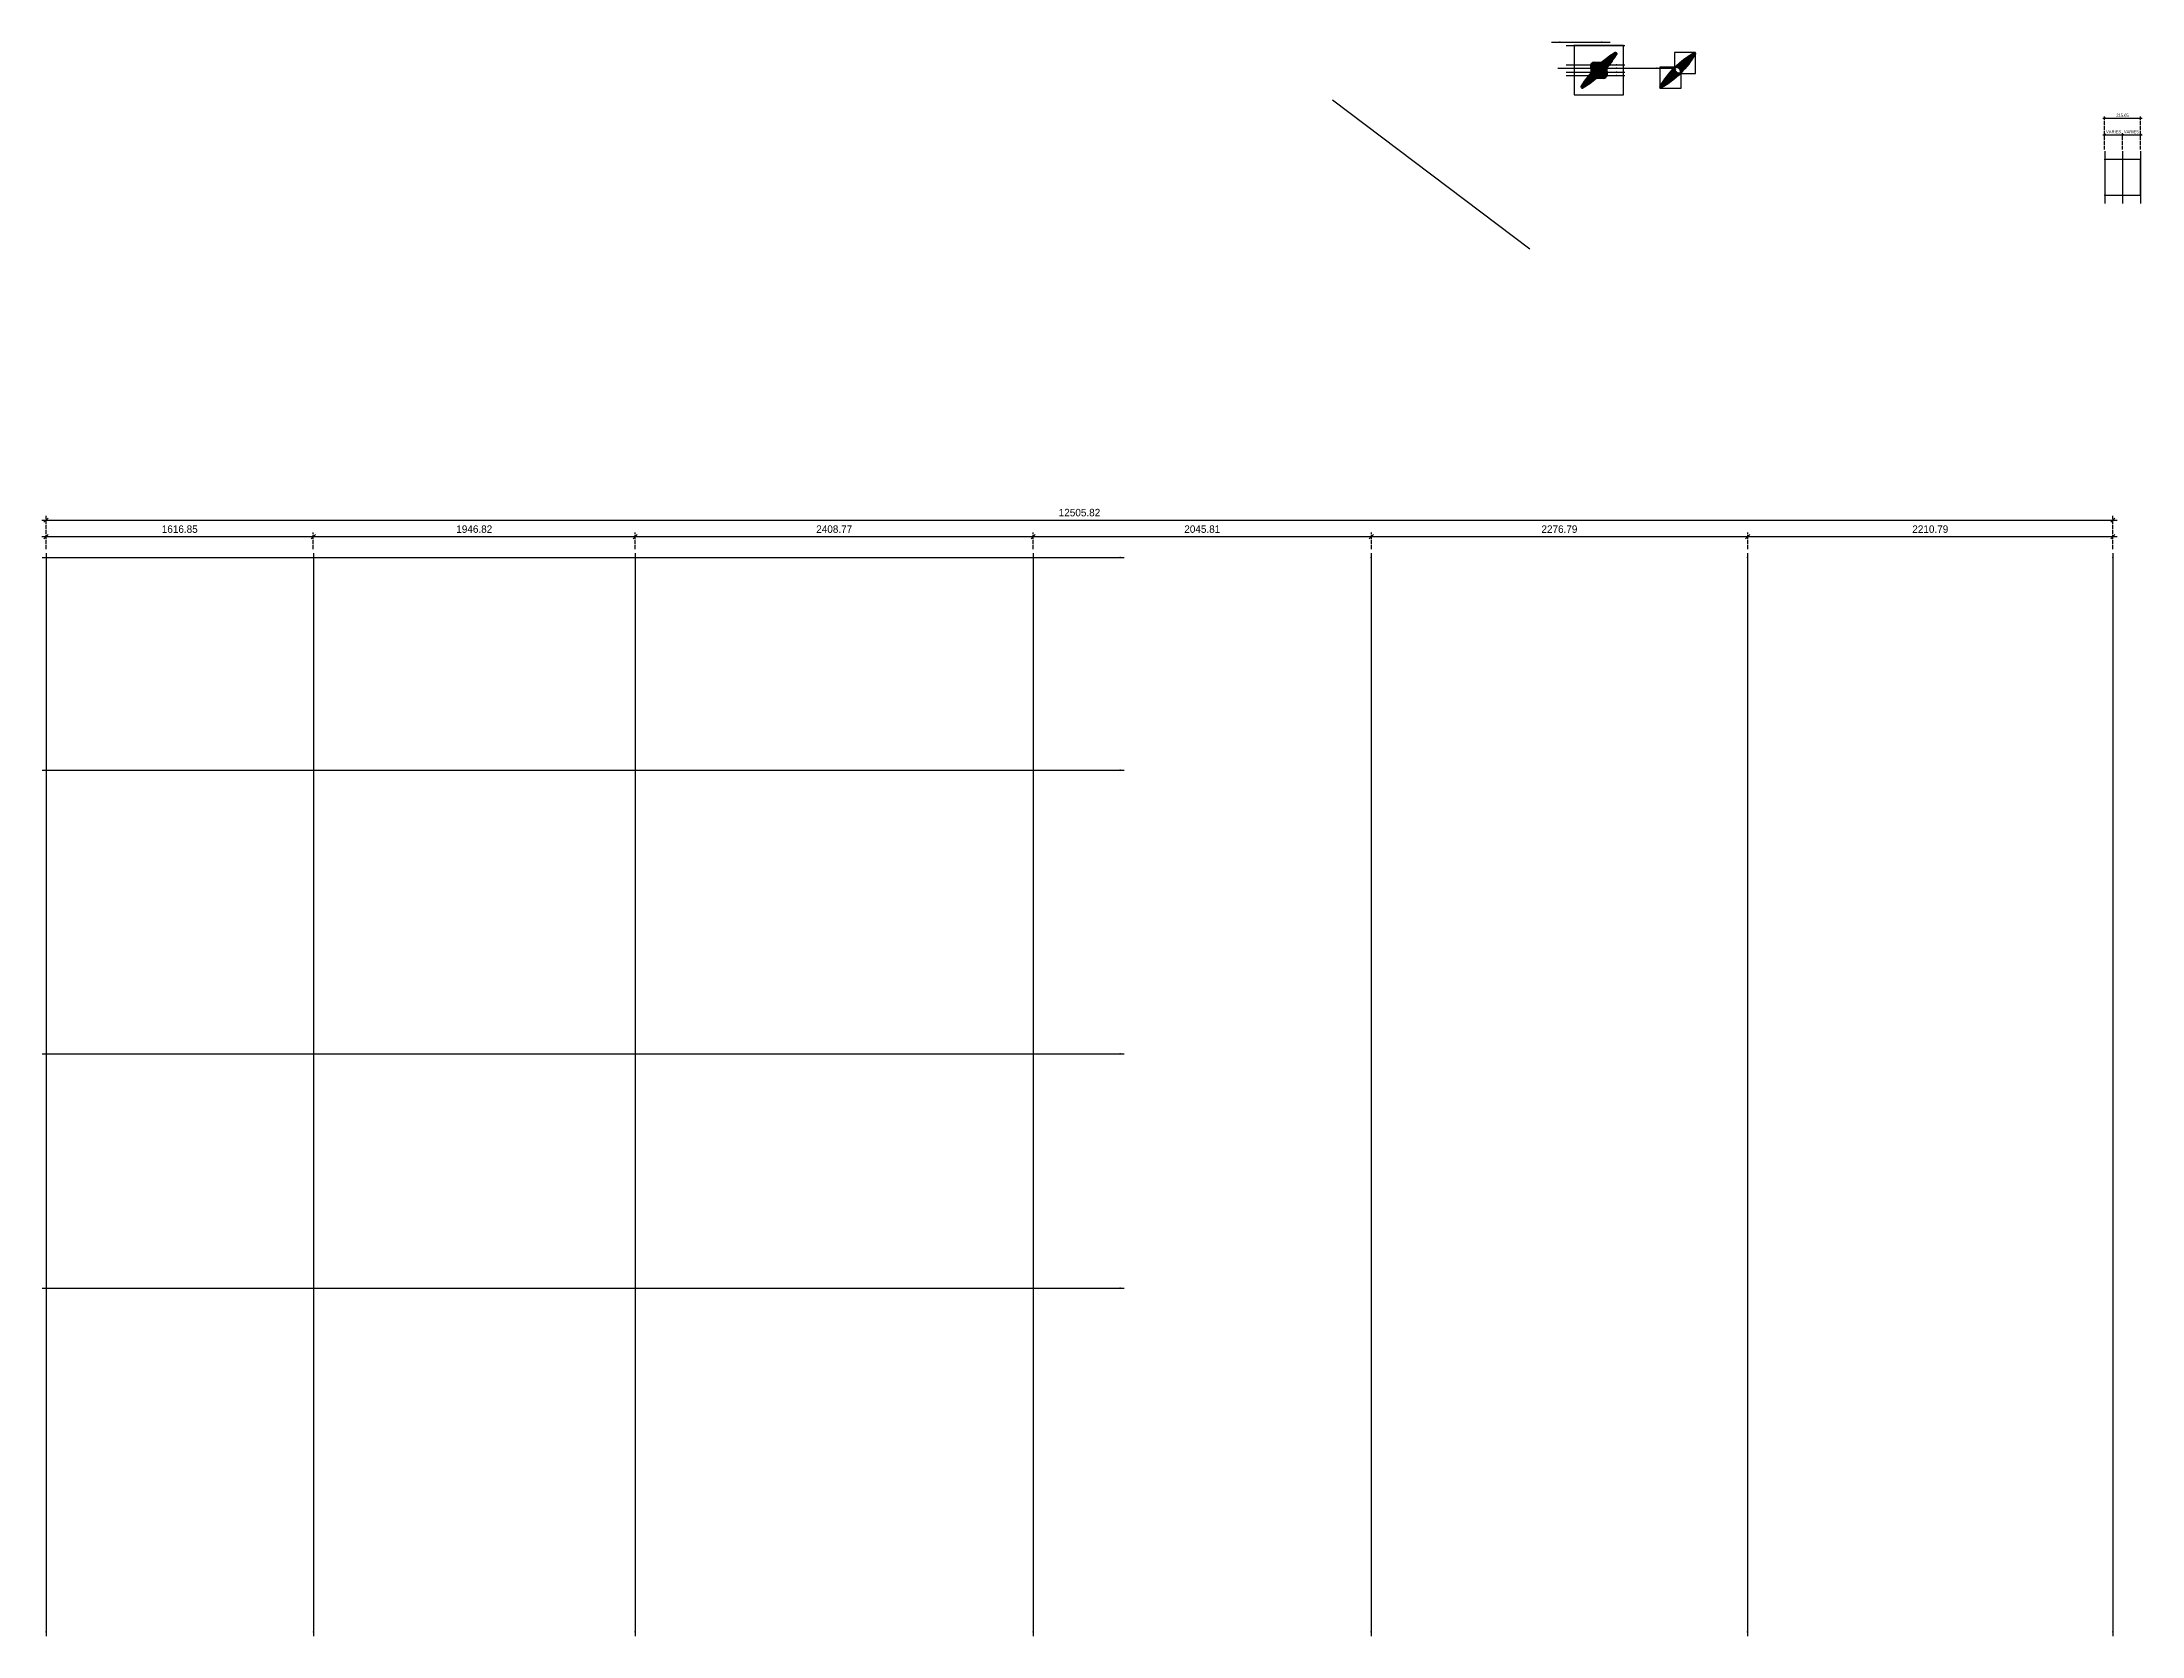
# Model space of a CAD drawing. Header units: millimetres. Extents: x -244126 to 368105, y -173968 to 259060.
# Drawn here: x -35554 to -22847, y 22036 to 31675 of the extents above; entities that cross this region are included whole.
import ezdxf

# ---------------------------------------------------------------- set-up
doc = ezdxf.new("R2010")
doc.units = ezdxf.units.MM
doc.header["$MEASUREMENT"] = 0
doc.linetypes.add('ACAD_ISO04W100', pattern=[30, 24, -3, 0, -3])
doc.linetypes.add('CENTER', pattern=[2, 1.25, -0.25, 0.25, -0.25])
for name, color, linetype in [('000 - D I M', 6, 'Continuous'), ('000 - GRID', 8, 'CENTER'), ('000 - H A T C H', 8, 'Continuous'), ('001 - ASCESSORIES', 1, 'Continuous'), ('A03_SUN LOUVER', 7, 'Continuous')]:
    doc.layers.add(name, color=color, linetype=linetype)
doc.styles.add('CORDIA', font='cordia.shx')
doc.styles.add('TA', font='Cordia New.ttf', dxfattribs={"height": 4.5})
doc.dimstyles.new('DIM E-E', dxfattribs={"dimscale": 2, "dimtxt": 0.18, "dimasz": 0.1, "dimexe": 0.1, "dimexo": 0.1, "dimgap": 0.09, "dimtad": 1, "dimtoh": 1, "dimzin": 0, "dimdsep": 46, "dimtxsty": 'CORDIA', "dimblk": 'OBLIQUE', "dimcen": 0.1, "dimdle": 0.1, "dimclrd": 40, "dimclre": 140, "dimclrt": 3, "dimadec": 0, "dimazin": 0, "dimtfac": 1, "dimtix": 1, "dimtmove": 2, "dimatfit": 3, "dimfxl": 1, "dimtolj": 1, "dimtzin": 0, "dimarcsym": 0})

msp = doc.modelspace()

# ---------------------------------------------------------------- blocks, each defined once
blk = doc.blocks.new('000 - ASSCESSORIES_FAMELINE_AL.END_CAP_FOR_AF_300_TOP_VIEW_PART_1_of_4')
at = {"layer": '000 - H A T C H'}
h = blk.add_hatch(color=250, dxfattribs=at)
edge = h.paths.add_edge_path()
edge.add_line((44, 23), (15, 55))
edge.add_arc((0, 40), 20.6, 43.7572, 89.0908)
edge.add_line((0, 61), (0, 54))
edge.add_arc((0, 45), 9.4, -90, 90, ccw=False)
edge.add_line((0, 36), (0, 0))
edge.add_line((0, 0), (150, 0))
edge.add_arc((144, 0), 6.07, 0.5429, 74.9737)
edge.add_arc((0, -536), 561, 74.973, 85.476)
at = {"layer": '001 - ASCESSORIES', "color": 0}
blk.add_lwpolyline([(150, 0, 0.334046), (146, 6, 0.045886), (44, 23), (15, 55, 0.200426), (0, 61)], format="xyb", dxfattribs=at)
at = {"layer": '001 - ASCESSORIES', "color": 8, "linetype": 'Continuous', "lineweight": 15}
for radius in [9.4, 4.5]:
    blk.add_arc((0, 45), radius, 270, 90, dxfattribs=at)
blk = doc.blocks.new('000 - ASSCESSORIES_FAMELINE_AL.END_CAP_FOR_AF_300_TOP_VIEW')
at = {"layer": '001 - ASCESSORIES', "color": 0}
blk.add_point((0, 0), dxfattribs=at)
at = {"layer": '001 - ASCESSORIES', "color": 0, "xscale": -1}
blk.add_blockref('000 - ASSCESSORIES_FAMELINE_AL.END_CAP_FOR_AF_300_TOP_VIEW_PART_1_of_4', (0, 0), dxfattribs=at)
at = {"layer": '001 - ASCESSORIES', "color": 0, "rotation": 180}
blk.add_blockref('000 - ASSCESSORIES_FAMELINE_AL.END_CAP_FOR_AF_300_TOP_VIEW_PART_1_of_4', (0, 0), dxfattribs=at)
at = {"layer": '001 - ASCESSORIES', "color": 0}
blk.add_blockref('000 - ASSCESSORIES_FAMELINE_AL.END_CAP_FOR_AF_300_TOP_VIEW_PART_1_of_4', (0, 0), dxfattribs=at)
at = {"layer": '001 - ASCESSORIES', "color": 0, "xscale": -1, "rotation": 180}
blk.add_blockref('000 - ASSCESSORIES_FAMELINE_AL.END_CAP_FOR_AF_300_TOP_VIEW_PART_1_of_4', (0, 0), dxfattribs=at)
blk = doc.blocks.new('*U4220')
at = {"color": 3}
blk.add_point((0, -6498), dxfattribs=at)
at = {"layer": '000 - GRID', "color": 0, "linetype": 'ByBlock'}
blk.add_line((0, 25), (0, -6523), dxfattribs=at)
at = {"layer": '000 - GRID', "color": 0}
blk.add_point((0, 0), dxfattribs=at)
at = {"style": 'TA', "flags": 1}
blk.add_attdef('LOCATION', (6, 6), '', height=4.5, dxfattribs=at)
blk = doc.blocks.new('_Oblique')
at = {"color": 0, "linetype": 'ByBlock', "lineweight": -2}
blk.add_line((-0.5, -0.5), (0.5, 0.5), dxfattribs=at)
blk = doc.blocks.new('*D4221')
at = {"layer": '000 - D I M', "color": 40, "linetype": 'ByBlock', "lineweight": -2, "transparency": 16777216}
blk.add_line((-35554, 28684), (-33887, 28684), dxfattribs=at)
at = {"layer": '000 - D I M', "color": 140, "linetype": 'ACAD_ISO04W100', "lineweight": -2, "transparency": 16777216}
for p, q in [((-35529, 28609), (-35529, 28709)), ((-33912, 28609), (-33912, 28709))]:
    blk.add_line(p, q, dxfattribs=at)
at = {"layer": 'Defpoints', "color": 0, "linetype": 'ByBlock', "transparency": 16777216}
for p in [(-33912, 28684), (-35529, 28584), (-33912, 28584)]:
    blk.add_point(p, dxfattribs=at)
at = {"layer": '000 - D I M', "color": 40, "linetype": 'ByBlock', "lineweight": -2, "transparency": 16777216, "xscale": 25, "yscale": 25, "zscale": 25, "rotation": 180}
blk.add_blockref('_Oblique', (-35529, 28684), dxfattribs=at)
at = {"layer": '000 - D I M', "color": 40, "linetype": 'ByBlock', "lineweight": -2, "transparency": 16777216, "xscale": 25, "yscale": 25, "zscale": 25}
blk.add_blockref('_Oblique', (-33912, 28684), dxfattribs=at)
at = {"layer": '000 - D I M', "color": 3, "linetype": 'ByBlock', "transparency": 16777216, "insert": (-34720, 28729), "char_height": 45, "attachment_point": 5, "style": 'CORDIA'}
blk.add_mtext('\\A1;1616.85', dxfattribs=at)
blk = doc.blocks.new('*D4222')
at = {"layer": '000 - D I M', "color": 40, "linetype": 'ByBlock', "lineweight": -2, "transparency": 16777216}
blk.add_line((-33937, 28684), (-31940, 28684), dxfattribs=at)
at = {"layer": '000 - D I M', "color": 140, "linetype": 'ACAD_ISO04W100', "lineweight": -2, "transparency": 16777216}
for p, q in [((-33912, 28609), (-33912, 28709)), ((-31965, 28609), (-31965, 28709))]:
    blk.add_line(p, q, dxfattribs=at)
at = {"layer": 'Defpoints', "color": 0, "linetype": 'ByBlock', "transparency": 16777216}
for p in [(-31965, 28684), (-33912, 28584), (-31965, 28584)]:
    blk.add_point(p, dxfattribs=at)
at = {"layer": '000 - D I M', "color": 40, "linetype": 'ByBlock', "lineweight": -2, "transparency": 16777216, "xscale": 25, "yscale": 25, "zscale": 25, "rotation": 180}
blk.add_blockref('_Oblique', (-33912, 28684), dxfattribs=at)
at = {"layer": '000 - D I M', "color": 40, "linetype": 'ByBlock', "lineweight": -2, "transparency": 16777216, "xscale": 25, "yscale": 25, "zscale": 25}
blk.add_blockref('_Oblique', (-31965, 28684), dxfattribs=at)
at = {"layer": '000 - D I M', "color": 3, "linetype": 'ByBlock', "transparency": 16777216, "insert": (-32938, 28729), "char_height": 45, "attachment_point": 5, "style": 'CORDIA'}
blk.add_mtext('\\A1;1946.82', dxfattribs=at)
blk = doc.blocks.new('*D4223')
at = {"layer": '000 - D I M', "color": 40, "linetype": 'ByBlock', "lineweight": -2, "transparency": 16777216}
blk.add_line((-31990, 28684), (-29531, 28684), dxfattribs=at)
at = {"layer": '000 - D I M', "color": 140, "linetype": 'ACAD_ISO04W100', "lineweight": -2, "transparency": 16777216}
for p, q in [((-31965, 28609), (-31965, 28709)), ((-29556, 28609), (-29556, 28709))]:
    blk.add_line(p, q, dxfattribs=at)
at = {"layer": 'Defpoints', "color": 0, "linetype": 'ByBlock', "transparency": 16777216}
for p in [(-29556, 28684), (-31965, 28584), (-29556, 28584)]:
    blk.add_point(p, dxfattribs=at)
at = {"layer": '000 - D I M', "color": 40, "linetype": 'ByBlock', "lineweight": -2, "transparency": 16777216, "xscale": 25, "yscale": 25, "zscale": 25, "rotation": 180}
blk.add_blockref('_Oblique', (-31965, 28684), dxfattribs=at)
at = {"layer": '000 - D I M', "color": 40, "linetype": 'ByBlock', "lineweight": -2, "transparency": 16777216, "xscale": 25, "yscale": 25, "zscale": 25}
blk.add_blockref('_Oblique', (-29556, 28684), dxfattribs=at)
at = {"layer": '000 - D I M', "color": 3, "linetype": 'ByBlock', "transparency": 16777216, "insert": (-30760, 28729), "char_height": 45, "attachment_point": 5, "style": 'CORDIA'}
blk.add_mtext('\\A1;2408.77', dxfattribs=at)
blk = doc.blocks.new('*D4224')
at = {"layer": '000 - D I M', "color": 40, "linetype": 'ByBlock', "lineweight": -2, "transparency": 16777216}
blk.add_line((-29581, 28684), (-27485, 28684), dxfattribs=at)
at = {"layer": '000 - D I M', "color": 140, "linetype": 'ACAD_ISO04W100', "lineweight": -2, "transparency": 16777216}
for p, q in [((-29556, 28609), (-29556, 28709)), ((-27510, 28609), (-27510, 28709))]:
    blk.add_line(p, q, dxfattribs=at)
at = {"layer": 'Defpoints', "color": 0, "linetype": 'ByBlock', "transparency": 16777216}
for p in [(-27510, 28684), (-29556, 28584), (-27510, 28584)]:
    blk.add_point(p, dxfattribs=at)
at = {"layer": '000 - D I M', "color": 40, "linetype": 'ByBlock', "lineweight": -2, "transparency": 16777216, "xscale": 25, "yscale": 25, "zscale": 25, "rotation": 180}
blk.add_blockref('_Oblique', (-29556, 28684), dxfattribs=at)
at = {"layer": '000 - D I M', "color": 40, "linetype": 'ByBlock', "lineweight": -2, "transparency": 16777216, "xscale": 25, "yscale": 25, "zscale": 25}
blk.add_blockref('_Oblique', (-27510, 28684), dxfattribs=at)
at = {"layer": '000 - D I M', "color": 3, "linetype": 'ByBlock', "transparency": 16777216, "insert": (-28533, 28729), "char_height": 45, "attachment_point": 5, "style": 'CORDIA'}
blk.add_mtext('\\A1;2045.81', dxfattribs=at)
blk = doc.blocks.new('*D4225')
at = {"layer": '000 - D I M', "color": 40, "linetype": 'ByBlock', "lineweight": -2, "transparency": 16777216}
blk.add_line((-27535, 28684), (-25208, 28684), dxfattribs=at)
at = {"layer": '000 - D I M', "color": 140, "linetype": 'ACAD_ISO04W100', "lineweight": -2, "transparency": 16777216}
for p, q in [((-27510, 28609), (-27510, 28709)), ((-25233, 28609), (-25233, 28709))]:
    blk.add_line(p, q, dxfattribs=at)
at = {"layer": 'Defpoints', "color": 0, "linetype": 'ByBlock', "transparency": 16777216}
for p in [(-25233, 28684), (-27510, 28584), (-25233, 28584)]:
    blk.add_point(p, dxfattribs=at)
at = {"layer": '000 - D I M', "color": 40, "linetype": 'ByBlock', "lineweight": -2, "transparency": 16777216, "xscale": 25, "yscale": 25, "zscale": 25, "rotation": 180}
blk.add_blockref('_Oblique', (-27510, 28684), dxfattribs=at)
at = {"layer": '000 - D I M', "color": 40, "linetype": 'ByBlock', "lineweight": -2, "transparency": 16777216, "xscale": 25, "yscale": 25, "zscale": 25}
blk.add_blockref('_Oblique', (-25233, 28684), dxfattribs=at)
at = {"layer": '000 - D I M', "color": 3, "linetype": 'ByBlock', "transparency": 16777216, "insert": (-26372, 28729), "char_height": 45, "attachment_point": 5, "style": 'CORDIA'}
blk.add_mtext('\\A1;2276.79', dxfattribs=at)
blk = doc.blocks.new('*D4226')
at = {"layer": '000 - D I M', "color": 40, "linetype": 'ByBlock', "lineweight": -2, "transparency": 16777216}
blk.add_line((-25258, 28684), (-22998, 28684), dxfattribs=at)
at = {"layer": '000 - D I M', "color": 140, "linetype": 'ACAD_ISO04W100', "lineweight": -2, "transparency": 16777216}
for p, q in [((-25233, 28609), (-25233, 28709)), ((-23023, 28609), (-23023, 28709))]:
    blk.add_line(p, q, dxfattribs=at)
at = {"layer": 'Defpoints', "color": 0, "linetype": 'ByBlock', "transparency": 16777216}
for p in [(-23023, 28684), (-25233, 28584), (-23023, 28584)]:
    blk.add_point(p, dxfattribs=at)
at = {"layer": '000 - D I M', "color": 40, "linetype": 'ByBlock', "lineweight": -2, "transparency": 16777216, "xscale": 25, "yscale": 25, "zscale": 25, "rotation": 180}
blk.add_blockref('_Oblique', (-25233, 28684), dxfattribs=at)
at = {"layer": '000 - D I M', "color": 40, "linetype": 'ByBlock', "lineweight": -2, "transparency": 16777216, "xscale": 25, "yscale": 25, "zscale": 25}
blk.add_blockref('_Oblique', (-23023, 28684), dxfattribs=at)
at = {"layer": '000 - D I M', "color": 3, "linetype": 'ByBlock', "transparency": 16777216, "insert": (-24128, 28729), "char_height": 45, "attachment_point": 5, "style": 'CORDIA'}
blk.add_mtext('\\A1;2210.79', dxfattribs=at)
blk = doc.blocks.new('*D4227')
at = {"layer": '000 - D I M', "color": 40, "linetype": 'ByBlock', "lineweight": -2, "transparency": 16777216}
blk.add_line((-35554, 28784), (-22998, 28784), dxfattribs=at)
at = {"layer": '000 - D I M', "color": 140, "linetype": 'ACAD_ISO04W100', "lineweight": -2, "transparency": 16777216}
for p, q in [((-35529, 28609), (-35529, 28809)), ((-23023, 28609), (-23023, 28809))]:
    blk.add_line(p, q, dxfattribs=at)
at = {"layer": 'Defpoints', "color": 0, "linetype": 'ByBlock', "transparency": 16777216}
for p in [(-23023, 28784), (-35529, 28584), (-23023, 28584)]:
    blk.add_point(p, dxfattribs=at)
at = {"layer": '000 - D I M', "color": 40, "linetype": 'ByBlock', "lineweight": -2, "transparency": 16777216, "xscale": 25, "yscale": 25, "zscale": 25, "rotation": 180}
blk.add_blockref('_Oblique', (-35529, 28784), dxfattribs=at)
at = {"layer": '000 - D I M', "color": 40, "linetype": 'ByBlock', "lineweight": -2, "transparency": 16777216, "xscale": 25, "yscale": 25, "zscale": 25}
blk.add_blockref('_Oblique', (-23023, 28784), dxfattribs=at)
at = {"layer": '000 - D I M', "color": 3, "linetype": 'ByBlock', "transparency": 16777216, "insert": (-29276, 28829), "char_height": 45, "attachment_point": 5, "style": 'CORDIA'}
blk.add_mtext('\\A1;12505.82', dxfattribs=at)
blk = doc.blocks.new('*U4228')
at = {"color": 3}
blk.add_point((0, -216), dxfattribs=at)
at = {"layer": '000 - GRID', "color": 0, "linetype": 'ByBlock'}
blk.add_line((0, 50), (0, -266), dxfattribs=at)
at = {"layer": '000 - GRID', "color": 0}
blk.add_point((0, 0), dxfattribs=at)
at = {"style": 'TA', "flags": 1}
blk.add_attdef('LOCATION', (6, 6), '', height=4.5, dxfattribs=at)
blk = doc.blocks.new('*D4229')
at = {"layer": '000 - D I M', "color": 40, "linetype": 'ByBlock', "lineweight": -2, "transparency": 16777216}
blk.add_line((-23083, 31114), (-22955, 31114), dxfattribs=at)
at = {"layer": '000 - D I M', "color": 140, "linetype": 'ACAD_ISO04W100', "lineweight": -2, "transparency": 16777216}
for p, q in [((-23073, 31024), (-23073, 31124)), ((-22965, 31024), (-22965, 31124))]:
    blk.add_line(p, q, dxfattribs=at)
at = {"layer": 'Defpoints', "color": 0, "linetype": 'ByBlock', "transparency": 16777216}
for p in [(-23073, 31014), (-22965, 31114), (-22965, 31014)]:
    blk.add_point(p, dxfattribs=at)
at = {"layer": '000 - D I M', "color": 40, "linetype": 'ByBlock', "lineweight": -2, "transparency": 16777216, "xscale": 10, "yscale": 10, "zscale": 10, "rotation": 180}
blk.add_blockref('_Oblique', (-23073, 31114), dxfattribs=at)
at = {"layer": '000 - D I M', "color": 40, "linetype": 'ByBlock', "lineweight": -2, "transparency": 16777216, "xscale": 10, "yscale": 10, "zscale": 10}
blk.add_blockref('_Oblique', (-22965, 31114), dxfattribs=at)
at = {"layer": '000 - D I M', "color": 3, "linetype": 'ByBlock', "transparency": 16777216, "insert": (-23019, 31132), "char_height": 18, "attachment_point": 5, "style": 'CORDIA'}
blk.add_mtext('\\A1;VARIES', dxfattribs=at)
blk = doc.blocks.new('*D4230')
at = {"layer": '000 - D I M', "color": 40, "linetype": 'ByBlock', "lineweight": -2, "transparency": 16777216}
blk.add_line((-22975, 31114), (-22847, 31114), dxfattribs=at)
at = {"layer": '000 - D I M', "color": 140, "linetype": 'ACAD_ISO04W100', "lineweight": -2, "transparency": 16777216}
for p, q in [((-22965, 31024), (-22965, 31124)), ((-22857, 31024), (-22857, 31124))]:
    blk.add_line(p, q, dxfattribs=at)
at = {"layer": 'Defpoints', "color": 0, "linetype": 'ByBlock', "transparency": 16777216}
for p in [(-22965, 31014), (-22857, 31114), (-22857, 31014)]:
    blk.add_point(p, dxfattribs=at)
at = {"layer": '000 - D I M', "color": 40, "linetype": 'ByBlock', "lineweight": -2, "transparency": 16777216, "xscale": 10, "yscale": 10, "zscale": 10, "rotation": 180}
blk.add_blockref('_Oblique', (-22965, 31114), dxfattribs=at)
at = {"layer": '000 - D I M', "color": 40, "linetype": 'ByBlock', "lineweight": -2, "transparency": 16777216, "xscale": 10, "yscale": 10, "zscale": 10}
blk.add_blockref('_Oblique', (-22857, 31114), dxfattribs=at)
at = {"layer": '000 - D I M', "color": 3, "linetype": 'ByBlock', "transparency": 16777216, "insert": (-22911, 31132), "char_height": 18, "attachment_point": 5, "style": 'CORDIA'}
blk.add_mtext('\\A1;VARIES', dxfattribs=at)
blk = doc.blocks.new('*D4231')
at = {"layer": '000 - D I M', "color": 40, "linetype": 'ByBlock', "lineweight": -2, "transparency": 16777216}
blk.add_line((-23083, 31214), (-22847, 31214), dxfattribs=at)
at = {"layer": '000 - D I M', "color": 140, "linetype": 'ACAD_ISO04W100', "lineweight": -2, "transparency": 16777216}
for p, q in [((-23073, 31024), (-23073, 31224)), ((-22857, 31024), (-22857, 31224))]:
    blk.add_line(p, q, dxfattribs=at)
at = {"layer": 'Defpoints', "color": 0, "linetype": 'ByBlock', "transparency": 16777216}
for p in [(-22857, 31214), (-23073, 31014), (-22857, 31014)]:
    blk.add_point(p, dxfattribs=at)
at = {"layer": '000 - D I M', "color": 40, "linetype": 'ByBlock', "lineweight": -2, "transparency": 16777216, "xscale": 10, "yscale": 10, "zscale": 10, "rotation": 180}
blk.add_blockref('_Oblique', (-23073, 31214), dxfattribs=at)
at = {"layer": '000 - D I M', "color": 40, "linetype": 'ByBlock', "lineweight": -2, "transparency": 16777216, "xscale": 10, "yscale": 10, "zscale": 10}
blk.add_blockref('_Oblique', (-22857, 31214), dxfattribs=at)
at = {"layer": '000 - D I M', "color": 3, "linetype": 'ByBlock', "transparency": 16777216, "insert": (-22965, 31232), "char_height": 18, "attachment_point": 5, "style": 'CORDIA'}
blk.add_mtext('\\A1;215.65', dxfattribs=at)
blk = doc.blocks.new('*U4232')
at = {"color": 3}
blk.add_point((0, -255), dxfattribs=at)
at = {"layer": '000 - GRID', "color": 0, "linetype": 'ByBlock'}
blk.add_line((0, 50), (0, -305), dxfattribs=at)
at = {"layer": '000 - GRID', "color": 0}
blk.add_point((0, 0), dxfattribs=at)
at = {"style": 'TA', "flags": 1}
blk.add_attdef('LOCATION', (6, 6), '', height=4.5, dxfattribs=at)
blk = doc.blocks.new('*U4213')
at = {"color": 3}
blk.add_point((0, -500), dxfattribs=at)
at = {"layer": '000 - GRID', "color": 0, "linetype": 'ByBlock'}
blk.add_line((0, 100), (0, -600), dxfattribs=at)
at = {"layer": '000 - GRID', "color": 0}
blk.add_point((0, 0), dxfattribs=at)
at = {"style": 'TA', "flags": 1}
blk.add_attdef('LOCATION', (6, 6), '', height=4.5, dxfattribs=at)

# ---------------------------------------------------------------- dimensions: what is measured, and where the dimension line sits
at = {"layer": '000 - D I M', "color": 3, "linetype": 'ByBlock'}
for base, p1, p2, override, picture, middle in [((-22857.00273, 31214.02965), (-23072.64949, 31014.02965), (-22857.00273, 31014.02965), {"dimscale": 100}, '*D4231', (-22964.82611, 31232.02965)), ((-23022.68505, 28783.501), (-35528.50422, 28583.501), (-23022.68505, 28583.501), {"dimscale": 250}, '*D4227', (-29275.59464, 28828.501)), ((-33911.65727, 28683.501), (-35528.50422, 28583.501), (-33911.65727, 28583.501), {"dimscale": 250}, '*D4221', (-34720.08074, 28728.501)), ((-31964.84099, 28683.501), (-33911.65727, 28583.501), (-31964.84099, 28583.501), {"dimscale": 250}, '*D4222', (-32938.24913, 28728.501)), ((-29556.06803, 28683.501), (-31964.84099, 28583.501), (-29556.06803, 28583.501), {"dimscale": 250}, '*D4223', (-30760.45451, 28728.501)), ((-27510.26108, 28683.501), (-29556.06803, 28583.501), (-27510.26108, 28583.501), {"dimscale": 250}, '*D4224', (-28533.16455, 28728.501)), ((-25233.47607, 28683.501), (-27510.26108, 28583.501), (-25233.47607, 28583.501), {"dimscale": 250}, '*D4225', (-26371.86857, 28728.501)), ((-23022.68505, 28683.501), (-25233.47607, 28583.501), (-23022.68505, 28583.501), {"dimscale": 250}, '*D4226', (-24128.08056, 28728.501))]:
    dim = msp.add_linear_dim(base=base, p1=p1, p2=p2, dimstyle='DIM E-E', override=override, dxfattribs=at)
    dim.commit()
    dim.dimension.update_dxf_attribs({"geometry": picture, "text_midpoint": middle})
for base, p1, p2, picture, middle in [((-22964.82611, 31114.02965), (-23072.64949, 31014.02965), (-22964.82611, 31014.02965), '*D4229', (-23018.7378, 31132.02965)), ((-22857.00273, 31114.02965), (-22964.82611, 31014.02965), (-22857.00273, 31014.02965), '*D4230', (-22910.91442, 31132.02965))]:
    dim = msp.add_linear_dim(base=base, p1=p1, p2=p2, text='VARIES', dimstyle='DIM E-E', override={"dimscale": 100}, dxfattribs=at)
    dim.commit()
    dim.dimension.update_dxf_attribs({"geometry": picture, "text_midpoint": middle})

# ---------------------------------------------------------------- hatches: boundary and pattern name
at = {"layer": '000 - H A T C H'}
h = msp.add_hatch(dxfattribs=at)
h.set_pattern_fill('ANSI32', color=256, scale=0.1, angle=45)
h.set_pattern_definition([(90, (-26132.8715, 31504.1838), (-0.9525, -2e-16), []), (90, (-26132.554, 31504.5013), (-0.9525, -2e-16), [])])
edge = h.paths.add_edge_path()
edge.add_line((-25654.88571, 31484.95048), (-25648.9018, 31478.96657))
edge.add_arc((-25648.68967, 31479.17871), 0.3, 225, 313.72957993)
edge.add_arc((-26035.29799, 31883.32328), 559.58421, 313.729579931, 314.211290846)
edge.add_arc((-25645.23582, 31482.37166), 0.2, 314.211290621, 404.999999805)
edge.add_line((-25645.0944, 31482.51308), (-25646.37529, 31483.79397))
edge.add_arc((-25646.23387, 31483.93539), 0.2, 140, 225, ccw=False)
edge.add_line((-25646.38708, 31484.06395), (-25637.5461, 31494.60023))
edge.add_line((-25637.5461, 31494.60023), (-25636.70525, 31495.44108))
edge.add_arc((-25636.56382, 31495.29966), 0.2, 85.297142801, 134.999999999, ccw=False)
edge.add_arc((-25636.62941, 31494.50235), 1, -57.310570747, 85.297142798, ccw=False)
edge.add_line((-25636.08933, 31493.66074), (-25636.64336, 31493.80919))
edge.add_line((-25636.64336, 31493.80919), (-25644.30651, 31484.67661))
edge.add_arc((-25643.87313, 31484.26166), 0.6, 136.244184507, 316.007007581)
edge.add_line((-25643.44148, 31483.84492), (-25639.75363, 31486.93038))
edge.add_arc((-25639.32936, 31486.50612), 0.6, -46.936878099, 134.999999998, ccw=False)
edge.add_arc((-26035.29799, 31883.32328), 561.18421, 299.967116559, 314.93667072, ccw=False)
edge.add_arc((-25757.98188, 31402.36041), 6, 150.032883444, 299.967116562, ccw=False)
edge.add_arc((-25277.01901, 31125.04429), 561.18421, 135.03064576, 150.032883441, ccw=False)
edge.add_arc((-25673.83612, 31521.43713), 0.3, 45.000000041, 135.030645803, ccw=False)
edge.add_line((-25673.62398, 31521.64927), (-25673.2716, 31521.29689))
edge.add_arc((-25672.84734, 31521.72115), 0.6, 225, 309.917725711)
edge.add_line((-25672.46233, 31521.26097), (-25669.66267, 31523.60332))
edge.add_arc((-25669.33632, 31523.21325), 0.50858, -40, 129.917725711, ccw=False)
edge.add_line((-25668.94673, 31522.88635), (-25675.6221, 31514.93095))
edge.add_arc((-25675.85191, 31515.12379), 0.3, 255.000000001, 320, ccw=False)
edge.add_line((-25675.92956, 31514.83401), (-25677.8102, 31515.33792))
edge.add_arc((-25677.88785, 31515.04815), 0.3, 75, 135.787078164)
edge.add_arc((-25277.01901, 31125.04429), 559.58421, 135.787078165, 136.270420069)
edge.add_line((-25681.38037, 31511.85999), (-25675.39181, 31505.45658))
edge.add_arc((-25675.17968, 31505.66871), 0.3, 225, 315)
edge.add_line((-25674.96754, 31505.45658), (-25671.71485, 31508.70927))
edge.add_arc((-25671.64414, 31508.63856), 0.1, 45, 135, ccw=False)
edge.add_line((-25671.57343, 31508.70927), (-25670.65419, 31507.79003))
edge.add_arc((-25670.7249, 31507.71932), 0.1, -45, 45, ccw=False)
edge.add_line((-25670.65419, 31507.64861), (-25673.90688, 31504.39592))
edge.add_arc((-25673.69475, 31504.18379), 0.3, 134.999999999, 224.999999999)
edge.add_line((-25673.90688, 31503.97165), (-25656.37064, 31486.43541))
edge.add_arc((-25656.1585, 31486.64754), 0.3, 225, 315)
edge.add_line((-25655.94637, 31486.43541), (-25652.69368, 31489.6881))
edge.add_arc((-25652.62297, 31489.61739), 0.1, 44.999999999, 135, ccw=False)
edge.add_line((-25652.55226, 31489.6881), (-25651.63302, 31488.76886))
edge.add_arc((-25651.70373, 31488.69815), 0.1, -45, 44.999999999, ccw=False)
edge.add_line((-25651.63302, 31488.62744), (-25654.88571, 31485.37475))
edge.add_arc((-25654.67358, 31485.16261), 0.3, 135, 225)
edge = h.paths.add_edge_path()
edge.add_arc((-26200.5175, 31461.46898), 0.3, 143.020644174, 225)
edge.add_line((-26200.72963, 31461.25684), (-26175.79846, 31436.32567))
edge.add_arc((-26175.58633, 31436.5378), 0.3, 224.99999984, 306.979355666)
edge.add_arc((-26512.01101, 31883.32328), 559.58421, 306.979355826, 313.463143167)
edge.add_arc((-26127.28621, 31477.38528), 0.3, 313.463143167, 405)
edge.add_line((-26127.07408, 31477.59741), (-26141.02992, 31491.55325))
edge.add_arc((-26141.73702, 31490.84614), 1, 45, 160.376933525)
edge.add_arc((-26145.03375, 31492.02155), 2.5, 262.837479763, 340.376933525, ccw=False)
edge.add_arc((-26145.30806, 31489.83872), 0.3, 165.000000001, 262.837479765, ccw=False)
edge.add_line((-26145.59784, 31489.91636), (-26145.54553, 31490.11155))
edge.add_arc((-26145.25576, 31490.03391), 0.3, 83.626926558, 165, ccw=False)
edge.add_arc((-26145.03375, 31492.02155), 1.7, 263.626926558, 546.373073441)
edge.add_arc((-26147.02139, 31491.79955), 0.3, -75, 6.373073442, ccw=False)
edge.add_line((-26146.94375, 31491.50977), (-26147.13894, 31491.45747))
edge.add_arc((-26147.21658, 31491.74724), 0.3, 187.162520237, 285, ccw=False)
edge.add_arc((-26145.03375, 31492.02155), 2.5, 109.623066475, 187.162520237, ccw=False)
edge.add_arc((-26146.20916, 31495.31828), 1, 289.623066475, 405)
edge.add_line((-26145.50205, 31496.02538), (-26159.45789, 31509.98122))
edge.add_arc((-26159.67002, 31509.76909), 0.3, 45.000000001, 136.536856833)
edge.add_arc((-25753.73203, 31125.04429), 559.58421, 136.536856832, 143.020644174)
edge = h.paths.add_edge_path()
edge.add_arc((-26230.41547, 31401.03242), 1.11076, 167.026702673, 293.792885353, ccw=False)
edge.add_arc((-26233.41265, 31401.85942), 2, 343.212829106, 365.915279713)
edge.add_arc((-26231.62223, 31402.04492), 0.2, 5.915279712, 105)
edge.add_line((-26231.674, 31402.23811), (-26233.7025, 31401.69457))
edge.add_arc((-26235.402, 31401.6533), 1.7, -271.391039369, 1.391039369, ccw=False)
edge.add_line((-26235.36073, 31403.3528), (-26234.81719, 31405.38131))
edge.add_arc((-26235.01038, 31405.43307), 0.2, 344.999999999, 444.084720286)
edge.add_arc((-26235.19588, 31403.64265), 2, 84.084720287, 106.787170894)
edge.add_arc((-26236.02288, 31406.63983), 1.11076, 156.207114694, 282.973297374, ccw=False)
edge.add_arc((-25753.73203, 31125.04429), 559.58421, 143.237962187, 149.733440996, ccw=False)
edge.add_arc((-26201.79031, 31459.77194), 0.3, 45.000000001, 143.237962188, ccw=False)
edge.add_line((-26201.57818, 31459.98407), (-26177.07123, 31435.47712))
edge.add_arc((-26177.28336, 31435.26499), 0.3, -53.237962187, 45, ccw=False)
edge.add_arc((-26512.01101, 31883.32328), 559.58421, 300.266559004, 306.762037813, ccw=False)
h = msp.add_hatch(dxfattribs=at)
h.set_pattern_fill('ANSI32', color=256, scale=0.1, angle=-135)
h.set_pattern_definition([(270, (-26132.8715, 31504.1838), (0.9525, 0), []), (270, (-26133.189, 31503.8663), (0.9525, 0), [])])
edge = h.paths.add_edge_path()
edge.add_line((-25657.4313, 31523.41709), (-25663.4152, 31529.401))
edge.add_arc((-25663.62733, 31529.18886), 0.3, 45, 133.72957993)
edge.add_arc((-25277.01901, 31125.04429), 559.58421, 133.729579931, 134.211290846)
edge.add_arc((-25667.08118, 31525.99591), 0.2, 134.211290621, 224.999999805)
edge.add_line((-25667.2226, 31525.85449), (-25665.94171, 31524.5736))
edge.add_arc((-25666.08314, 31524.43218), 0.2, -40, 45, ccw=False)
edge.add_line((-25665.92993, 31524.30362), (-25674.77091, 31513.76734))
edge.add_line((-25674.77091, 31513.76734), (-25675.61176, 31512.92649))
edge.add_arc((-25675.75318, 31513.06792), 0.2, 265.297142801, 314.999999999, ccw=False)
edge.add_arc((-25675.68759, 31513.86522), 1, 122.689429253, 265.297142798, ccw=False)
edge.add_line((-25676.22768, 31514.70683), (-25675.67364, 31514.55838))
edge.add_line((-25675.67364, 31514.55838), (-25668.0105, 31523.69096))
edge.add_arc((-25668.44387, 31524.10591), 0.6, 316.244184507, 496.007007581)
edge.add_line((-25668.87553, 31524.52265), (-25672.56338, 31521.43719))
edge.add_arc((-25672.98764, 31521.86146), 0.6, 133.063121901, 314.999999998, ccw=False)
edge.add_arc((-25277.01901, 31125.04429), 561.18421, 119.967116559, 134.93667072, ccw=False)
edge.add_arc((-25554.33513, 31606.00716), 6, -29.967116556, 119.967116562, ccw=False)
edge.add_arc((-26035.29799, 31883.32328), 561.18421, 315.03064576, 330.032883441, ccw=False)
edge.add_arc((-25638.48089, 31486.93044), 0.3, 225.000000041, 315.030645803, ccw=False)
edge.add_line((-25638.69302, 31486.7183), (-25639.0454, 31487.07069))
edge.add_arc((-25639.46967, 31486.64642), 0.6, 45, 129.917725711)
edge.add_line((-25639.85468, 31487.1066), (-25642.65433, 31484.76425))
edge.add_arc((-25642.98068, 31485.15432), 0.50858, 140, 309.917725711, ccw=False)
edge.add_line((-25643.37028, 31485.48123), (-25636.69491, 31493.43662))
edge.add_arc((-25636.46509, 31493.24379), 0.3, 75.000000001, 140, ccw=False)
edge.add_line((-25636.38745, 31493.53356), (-25634.5068, 31493.02965))
edge.add_arc((-25634.42916, 31493.31943), 0.3, 255, 315.787078164)
edge.add_arc((-26035.29799, 31883.32328), 559.58421, 315.787078165, 316.270420069)
edge.add_line((-25630.93664, 31496.50758), (-25636.9252, 31502.91099))
edge.add_arc((-25637.13733, 31502.69886), 0.3, 45, 135)
edge.add_line((-25637.34946, 31502.91099), (-25640.60215, 31499.6583))
edge.add_arc((-25640.67286, 31499.72901), 0.1, 225, 315, ccw=False)
edge.add_line((-25640.74358, 31499.6583), (-25641.66281, 31500.57754))
edge.add_arc((-25641.5921, 31500.64825), 0.1, 135, 225, ccw=False)
edge.add_line((-25641.66281, 31500.71896), (-25638.41012, 31503.97165))
edge.add_arc((-25638.62226, 31504.18379), 0.3, 314.999999999, 404.999999999)
edge.add_line((-25638.41012, 31504.39592), (-25655.94637, 31521.93217))
edge.add_arc((-25656.1585, 31521.72003), 0.3, 45, 135)
edge.add_line((-25656.37064, 31521.93217), (-25659.62333, 31518.67947))
edge.add_arc((-25659.69404, 31518.75019), 0.1, 224.999999999, 315, ccw=False)
edge.add_line((-25659.76475, 31518.67947), (-25660.68399, 31519.59871))
edge.add_arc((-25660.61328, 31519.66942), 0.1, 135, 224.999999999, ccw=False)
edge.add_line((-25660.68399, 31519.74014), (-25657.4313, 31522.99283))
edge.add_arc((-25657.64343, 31523.20496), 0.3, 315, 405)
edge = h.paths.add_edge_path()
edge.add_arc((-26065.22553, 31546.8986), 0.3, 323.020644174, 405)
edge.add_line((-26065.0134, 31547.11073), (-26089.94457, 31572.0419))
edge.add_arc((-26090.15671, 31571.82977), 0.3, 44.99999984, 126.979355666)
edge.add_arc((-25753.73202, 31125.04429), 559.58421, 126.979355826, 133.463143167)
edge.add_arc((-26138.45682, 31530.98229), 0.3, 133.463143167, 225)
edge.add_line((-26138.66895, 31530.77016), (-26124.71311, 31516.81432))
edge.add_arc((-26124.00601, 31517.52143), 1, 225, 340.376933525)
edge.add_arc((-26120.70928, 31516.34602), 2.5, 82.837479763, 160.376933525, ccw=False)
edge.add_arc((-26120.43497, 31518.52885), 0.3, -14.999999999, 82.837479765, ccw=False)
edge.add_line((-26120.1452, 31518.45121), (-26120.1975, 31518.25602))
edge.add_arc((-26120.48728, 31518.33366), 0.3, 263.626926558, 345, ccw=False)
edge.add_arc((-26120.70928, 31516.34602), 1.7, 83.626926558, 366.373073441)
edge.add_arc((-26118.72164, 31516.56803), 0.3, 105, 186.373073442, ccw=False)
edge.add_line((-26118.79928, 31516.8578), (-26118.60409, 31516.91011))
edge.add_arc((-26118.52645, 31516.62033), 0.3, 7.162520237, 105, ccw=False)
edge.add_arc((-26120.70928, 31516.34602), 2.5, -70.376933525, 7.162520237, ccw=False)
edge.add_arc((-26119.53387, 31513.04929), 1, 109.623066475, 225)
edge.add_line((-26120.24098, 31512.34219), (-26106.28514, 31498.38635))
edge.add_arc((-26106.07301, 31498.59848), 0.3, 225.000000001, 316.536856833)
edge.add_arc((-26512.01101, 31883.32328), 559.58421, 316.536856832, 323.020644174)
edge = h.paths.add_edge_path()
edge.add_arc((-26035.32756, 31607.33515), 1.11076, -12.973297327, 113.792885353, ccw=False)
edge.add_arc((-26032.33038, 31606.50815), 2, 163.212829106, 185.915279713)
edge.add_arc((-26034.1208, 31606.32265), 0.2, 185.915279712, 285)
edge.add_line((-26034.06904, 31606.12946), (-26032.04053, 31606.673))
edge.add_arc((-26030.34103, 31606.71427), 1.7, -91.391039369, 181.391039369, ccw=False)
edge.add_line((-26030.3823, 31605.01477), (-26030.92584, 31602.98627))
edge.add_arc((-26030.73265, 31602.9345), 0.2, 164.999999999, 264.084720286)
edge.add_arc((-26030.54715, 31604.72492), 2, 264.084720287, 286.787170894)
edge.add_arc((-26029.72015, 31601.72774), 1.11076, -23.792885306, 102.973297374, ccw=False)
edge.add_arc((-26512.01101, 31883.32328), 559.58421, 323.237962187, 329.733440996, ccw=False)
edge.add_arc((-26063.95272, 31548.59563), 0.3, 225.000000001, 323.237962188, ccw=False)
edge.add_line((-26064.16485, 31548.3835), (-26088.6718, 31572.89045))
edge.add_arc((-26088.45967, 31573.10258), 0.3, 126.762037813, 225, ccw=False)
edge.add_arc((-25753.73203, 31125.04429), 559.58421, 120.266559004, 126.762037813, ccw=False)

# ---------------------------------------------------------------- linework, layer by layer
at = {"color": 3, "linetype": 'ByBlock'}
msp.add_line((-26550.04815, 30422.18965), (-27744.63315, 31323.00294), dxfattribs=at)
at = {"color": 3}
for p, q in [((-22857.00273, 30964.02965), (-23072.64949, 30964.02965)), ((-23072.64949, 30964.02965), (-23072.64949, 30748.3829)), ((-22857.00273, 30748.3829), (-22857.00273, 30964.02965)), ((-23072.64949, 30748.3829), (-22857.00273, 30748.3829))]:
    msp.add_line(p, q, dxfattribs=at)
at = {"color": 250}
for points in [[(-26282.07105, 31354.98426), (-25983.67199, 31354.98426), (-25983.67199, 31653.38332), (-26282.07105, 31653.38332)], [(-25763.98188, 31396.36041), (-25635.62941, 31396.36041), (-25635.62941, 31523.72183), (-25763.98188, 31523.72183)], [(-25676.68759, 31484.64574), (-25548.33513, 31484.64574), (-25548.33513, 31612.00716), (-25676.68759, 31612.00716)]]:
    msp.add_lwpolyline(points, close=True, dxfattribs=at)
msp.add_point((-26132.87152, 31504.18379))
msp.add_point((-26132.87152, 31504.18379))
at = {"layer": 'A03_SUN LOUVER', "color": 0}
for points in [[(-26064.98587, 31546.71814, 0.3737820139), (-26065.0134, 31547.11073), (-26089.94457, 31572.0419, 0.3737820139), (-26090.33716, 31572.06943, 0.0282984094), (-26138.66319, 31531.20004, 0.4220919005), (-26138.66895, 31530.77016), (-26124.71311, 31516.81432, 0.5507604246), (-26123.06409, 31517.1856, -0.3518586729), (-26120.39757, 31518.82651, -0.4548701274), (-26120.1452, 31518.45121), (-26120.1975, 31518.25602, -0.3707699816), (-26120.52058, 31518.03552, 2.8534021545), (-26119.01979, 31516.53473, -0.3707699816), (-26118.79928, 31516.8578), (-26118.60409, 31516.91011, -0.4548701274), (-26118.22879, 31516.65773, -0.3518586729), (-26119.8697, 31513.99122, 0.5507604246), (-26120.24098, 31512.34219), (-26106.28514, 31498.38635, 0.4220919005), (-26105.85526, 31498.39211, 0.0282984094)], [(-26035.77568, 31608.35151, -0.617408766), (-26034.24515, 31607.08579, 0.0993834077), (-26034.31973, 31606.30204, 0.4614546159), (-26034.06904, 31606.12946), (-26032.04053, 31606.673, -2.4996114805), (-26030.3823, 31605.01477), (-26030.92584, 31602.98627, 0.4614546159), (-26030.75326, 31602.73557, 0.0993834077), (-26029.96951, 31602.81015, -0.617408766), (-26028.70379, 31601.27962, -0.028349464), (-26063.71238, 31548.41608, -0.4569807976), (-26064.16485, 31548.3835), (-26088.6718, 31572.89045, -0.4569807976), (-26088.63922, 31573.34292, -0.028349464)], [(-25654.88571, 31484.95048), (-25648.9018, 31478.96657, 0.4077340484), (-25648.4823, 31478.96192, 0.0021018635), (-25645.09636, 31482.22831, 0.4182511765), (-25645.0944, 31482.51308), (-25646.37529, 31483.79397, -0.3888787319), (-25646.38708, 31484.06395), (-25637.5461, 31494.60023), (-25636.70525, 31495.44108, -0.2203348002), (-25636.54743, 31495.49898, -0.7173014346), (-25636.08933, 31493.66074), (-25636.64336, 31493.80919), (-25644.30651, 31484.67661, 0.9979323799), (-25643.44148, 31483.84492), (-25639.75363, 31486.93038, -1.0170469232), (-25638.91968, 31486.06776, -0.0654100482), (-25754.98486, 31397.16254, -0.7668711655), (-25763.17975, 31405.35743, -0.0655532685), (-25674.04836, 31521.64915, -0.4143702307), (-25673.62398, 31521.64927), (-25673.2716, 31521.29689, 0.3884655115), (-25672.46233, 31521.26097), (-25669.66267, 31523.60332, -0.9156709719), (-25668.94673, 31522.88635), (-25675.6221, 31514.93095, -0.2914734196), (-25675.92956, 31514.83401), (-25677.8102, 31515.33792, 0.2716334435), (-25678.10287, 31515.25734, 0.00210898), (-25681.38037, 31511.85999), (-25675.39181, 31505.45658, 0.4142135624), (-25674.96754, 31505.45658), (-25671.71485, 31508.70927, -0.4142135624), (-25671.57343, 31508.70927), (-25670.65419, 31507.79003, -0.4142135624), (-25670.65419, 31507.64861), (-25673.90688, 31504.39592, 0.4142135624), (-25673.90688, 31503.97165), (-25656.37064, 31486.43541, 0.4142135624), (-25655.94637, 31486.43541), (-25652.69368, 31489.6881, -0.4142135624), (-25652.55226, 31489.6881), (-25651.63302, 31488.76886, -0.4142135624), (-25651.63302, 31488.62744), (-25654.88571, 31485.37475, 0.4142135624)], [(-25657.4313, 31523.41709), (-25663.4152, 31529.401, 0.4077340484), (-25663.83471, 31529.40565, 0.0021018635), (-25667.22064, 31526.13926, 0.4182511765), (-25667.2226, 31525.85449), (-25665.94171, 31524.5736, -0.3888787319), (-25665.92993, 31524.30362), (-25674.77091, 31513.76734), (-25675.61176, 31512.92649, -0.2203348002), (-25675.76958, 31512.86859, -0.7173014346), (-25676.22768, 31514.70683), (-25675.67364, 31514.55838), (-25668.0105, 31523.69096, 0.9979323799), (-25668.87553, 31524.52265), (-25672.56338, 31521.43719, -1.0170469232), (-25673.39733, 31522.29982, -0.0654100482), (-25557.33214, 31611.20504, -0.7668711655), (-25549.13725, 31603.01015, -0.0655532685), (-25638.26865, 31486.71842, -0.4143702307), (-25638.69302, 31486.7183), (-25639.0454, 31487.07069, 0.3884655115), (-25639.85468, 31487.1066), (-25642.65433, 31484.76425, -0.9156709719), (-25643.37028, 31485.48123), (-25636.69491, 31493.43662, -0.2914734196), (-25636.38745, 31493.53356), (-25634.5068, 31493.02965, 0.2716334435), (-25634.21413, 31493.11023, 0.00210898), (-25630.93664, 31496.50758), (-25636.9252, 31502.91099, 0.4142135624), (-25637.34946, 31502.91099), (-25640.60215, 31499.6583, -0.4142135624), (-25640.74358, 31499.6583), (-25641.66281, 31500.57754, -0.4142135624), (-25641.66281, 31500.71896), (-25638.41012, 31503.97165, 0.4142135624), (-25638.41012, 31504.39592), (-25655.94637, 31521.93217, 0.4142135624), (-25656.37064, 31521.93217), (-25659.62333, 31518.67947, -0.4142135624), (-25659.76475, 31518.67947), (-25660.68399, 31519.59871, -0.4142135624), (-25660.68399, 31519.74014), (-25657.4313, 31522.99283, 0.4142135624)], [(-26229.96735, 31400.01606, -0.617408766), (-26231.49788, 31401.28178, 0.0993834077), (-26231.4233, 31402.06553, 0.4614546159), (-26231.674, 31402.23811), (-26233.7025, 31401.69457, -2.4996114805), (-26235.36073, 31403.3528), (-26234.81719, 31405.38131, 0.4614546159), (-26234.98977, 31405.632, 0.0993834077), (-26235.77352, 31405.55742, -0.617408766), (-26237.03924, 31407.08795, -0.028349464), (-26202.03065, 31459.95149, -0.4569807976), (-26201.57818, 31459.98407), (-26177.07123, 31435.47712, -0.4569807976), (-26177.10381, 31435.02465, -0.028349464)], [(-26200.75716, 31461.64943, 0.3737820139), (-26200.72963, 31461.25684), (-26175.79846, 31436.32567, 0.3737820139), (-26175.40587, 31436.29814, 0.0282984094), (-26127.07984, 31477.16753, 0.4220919005), (-26127.07408, 31477.59741), (-26141.02992, 31491.55325, 0.5507604246), (-26142.67895, 31491.18197, -0.3518586729), (-26145.34546, 31489.54106, -0.4548701274), (-26145.59784, 31489.91636), (-26145.54553, 31490.11155, -0.3707699816), (-26145.22246, 31490.33205, 2.8534021545), (-26146.72325, 31491.83285, -0.3707699816), (-26146.94375, 31491.50977), (-26147.13894, 31491.45747, -0.4548701274), (-26147.51424, 31491.70984, -0.3518586729), (-26145.87333, 31494.37636, 0.5507604246), (-26145.50205, 31496.02538), (-26159.45789, 31509.98122, 0.4220919005), (-26159.88777, 31509.97546, 0.0282984094)]]:
    msp.add_lwpolyline(points, format="xyb", close=True, dxfattribs=at)
at = {"layer": 'Defpoints', "color": 250}
for p, q in [((-26137.7673, 31509.07957), (-26127.97573, 31499.288)), ((-26127.97573, 31509.07957), (-26137.7673, 31499.288))]:
    msp.add_line(p, q, dxfattribs=at)

# ---------------------------------------------------------------- block references
at = {"layer": '000 - GRID', "linetype": 'ByBlock'}
for name, p, rotation in [('*U4232', (-26370.31921, 31674.93435), 90), ('*U4232', (-26282.07105, 31653.38332), 90), ('*U4213', (-26282.07105, 31516.34602), 90.00000000000001), ('*U4213', (-26282.07105, 31516.34602), 90.00000000000001), ('*U4213', (-26282.07105, 31516.34602), 90.00000000000001), ('*U4213', (-26282.07105, 31516.34602), 90.00000000000001), ('*U4213', (-26282.07105, 31516.34602), 90.00000000000001), ('*U4232', (-26282.07105, 31536.00359), 90), ('*U4232', (-26282.07105, 31516.34602), 90), ('*U4232', (-26282.07105, 31492.02155), 90), ('*U4232', (-26282.07105, 31472.36398), 90), ('*U4220', (-35528.50422, 28558.501), 90), ('*U4220', (-35528.50422, 27272.14346), 90), ('*U4220', (-35528.50422, 25557.0003), 90), ('*U4220', (-35528.50422, 24138.7088), 90)]:
    msp.add_blockref(name, p, dxfattribs=dict(at, rotation=rotation))
for name, p in [('*U4228', (-23072.64949, 30964.02965)), ('*U4228', (-22964.82611, 30964.02965)), ('*U4228', (-22857.00273, 30964.02965)), ('*U4220', (-35528.50422, 28558.501)), ('*U4220', (-33911.65727, 28558.501)), ('*U4220', (-31964.84099, 28558.501)), ('*U4220', (-29556.06803, 28558.501)), ('*U4220', (-27510.26108, 28558.501)), ('*U4220', (-25233.47607, 28558.501)), ('*U4220', (-23022.68505, 28558.501))]:
    msp.add_blockref(name, p, dxfattribs=at)
at = {"layer": '001 - ASCESSORIES', "color": 0, "rotation": 45.00000000000001}
msp.add_blockref('000 - ASSCESSORIES_FAMELINE_AL.END_CAP_FOR_AF_300_TOP_VIEW', (-26132.87152, 31504.18379), dxfattribs=at)

msp.set_redraw_order([(e.dxf.handle, doc.entitydb.next_handle()) for e in msp.query("TEXT MTEXT ATTDEF DIMENSION ARC_DIMENSION")])  # texts and dimensions are drawn at this point

doc.saveas('drawing.dxf')
